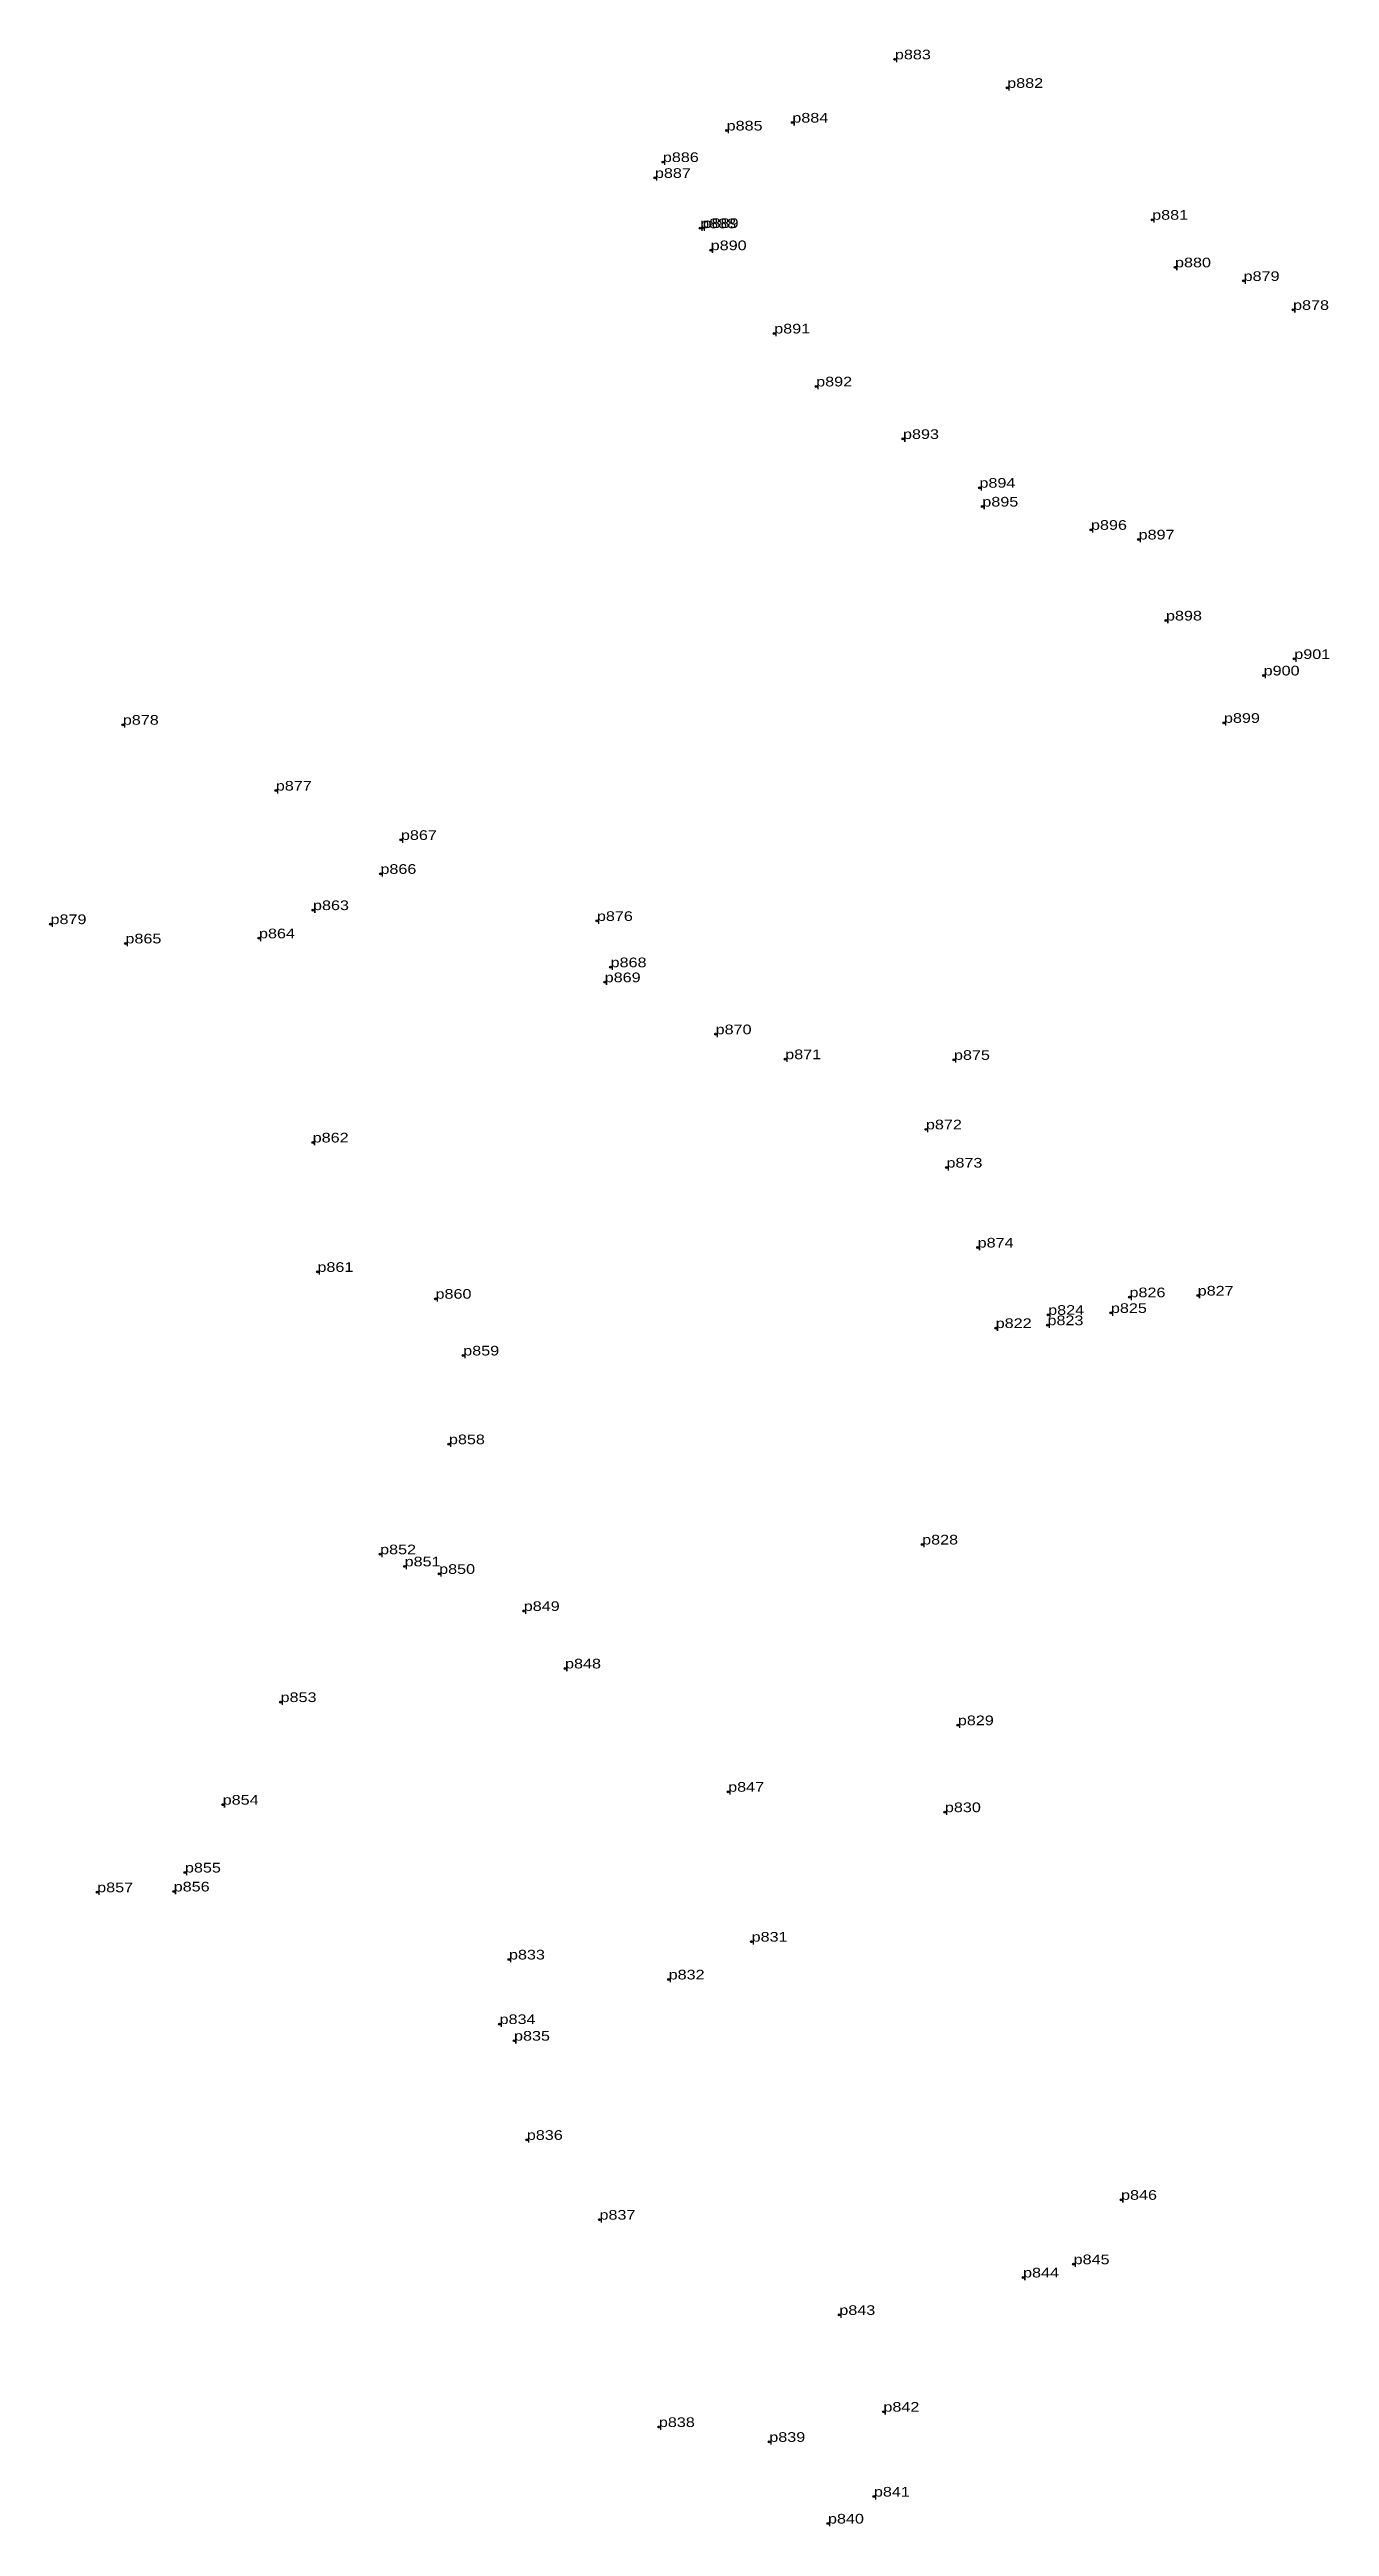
# Model space of a CAD drawing. Header units: metres. Extents: x 543607 to 546308, y 1834524 to 1839461.
# Drawn here: x 545478.3 to 545716.6, y 1835019.8 to 1835481.1 of the extents above; entities that cross this region are included whole.
import ezdxf

# ---------------------------------------------------------------- set-up
doc = ezdxf.new("R2010")
doc.units = ezdxf.units.M
doc.header["$LTSCALE"] = 0.72
doc.header["$PDMODE"] = 32
doc.header["$PDSIZE"] = 0.36
doc.layers.add('12', color=7, linetype='Continuous')
doc.layers.add('7', color=7, linetype='Continuous')

msp = doc.modelspace()

# ---------------------------------------------------------------- texts
at = {"layer": '12', "width": 1.25}
for s, p in [('p883', (545635.68, 1835479.26)), ('p882', (545656.59, 1835473.95)), ('p884', (545616.58, 1835467.48)), ('p885', (545604.35, 1835466.01)), ('p887', (545590.99, 1835457.18)), ('p886', (545592.47, 1835460.14)), ('p888', (545599.43, 1835447.81)), ('p889', (545599.88, 1835447.85)), ('p881', (545683.58, 1835449.39)), ('p890', (545601.38, 1835443.72)), ('p880', (545687.84, 1835440.53)), ('p879', (545700.61, 1835437.99)), ('p878', (545709.82, 1835432.6)), ('p891', (545613.21, 1835428.21)), ('p892', (545621.02, 1835418.35)), ('p893', (545637.19, 1835408.57)), ('p894', (545651.42, 1835399.49)), ('p895', (545651.96, 1835395.98)), ('p896', (545672.19, 1835391.65)), ('p897', (545681.06, 1835389.85)), ('p898', (545686.16, 1835374.76)), ('p901', (545710.05, 1835367.6)), ('p900', (545704.34, 1835364.53)), ('p899', (545696.95, 1835355.7)), ('p878', (545491.91, 1835355.35)), ('p877', (545520.4, 1835343.08)), ('p867', (545543.7, 1835333.9)), ('p866', (545539.88, 1835327.58)), ('p863', (545527.33, 1835320.83)), ('p876', (545580.19, 1835318.81)), ('p879', (545478.45, 1835318.22)), ('p865', (545492.4, 1835314.63)), ('p864', (545517.27, 1835315.58)), ('p868', (545582.74, 1835310.19)), ('p869', (545581.64, 1835307.4)), ('p870', (545602.3, 1835297.71)), ('p871', (545615.26, 1835293.07)), ('p875', (545646.68, 1835292.94)), ('p862', (545527.27, 1835277.56)), ('p872', (545641.46, 1835280)), ('p873', (545645.28, 1835272.88)), ('p874', (545651.09, 1835257.99)), ('p861', (545528.15, 1835253.46)), ('p860', (545550.14, 1835248.46)), ('p824', (545664.22, 1835245.46)), ('p825', (545675.9, 1835245.81)), ('p826', (545679.36, 1835248.73)), ('p827', (545692.06, 1835249.05)), ('p822', (545654.45, 1835243)), ('p823', (545664.09, 1835243.53)), ('p859', (545555.3, 1835237.89)), ('p858', (545552.64, 1835221.37)), ('p852', (545539.82, 1835200.87)), ('p851', (545544.39, 1835198.62)), ('p828', (545640.75, 1835202.69)), ('p850', (545550.81, 1835197.22)), ('p849', (545566.57, 1835190.31)), ('p848', (545574.26, 1835179.61)), ('p853', (545521.29, 1835173.35)), ('p829', (545647.4, 1835169.04)), ('p854', (545510.51, 1835154.24)), ('p847', (545604.63, 1835156.65)), ('p830', (545644.99, 1835152.85)), ('p855', (545503.48, 1835141.61)), ('p857', (545487.14, 1835137.94)), ('p856', (545501.39, 1835138.08)), ('p833', (545563.82, 1835125.41)), ('p831', (545609, 1835128.73)), ('p832', (545593.55, 1835121.69)), ('p834', (545562.07, 1835113.39)), ('p835', (545564.76, 1835110.29)), ('p836', (545567.14, 1835091.82)), ('p846', (545677.79, 1835080.66)), ('p837', (545580.67, 1835076.96)), ('p844', (545659.54, 1835066.2)), ('p845', (545668.96, 1835068.66)), ('p843', (545625.33, 1835059.22)), ('p838', (545591.73, 1835038.35)), ('p842', (545633.54, 1835041.2)), ('p839', (545612.29, 1835035.58)), ('p841', (545631.77, 1835025.39)), ('p840', (545623.22, 1835020.37))]:
    msp.add_text(s, height=1.8, dxfattribs=at).set_placement(p)

# ---------------------------------------------------------------- linework, layer by layer
at = {"layer": '7'}
for p in [(545635.68, 1835479.26), (545656.59, 1835473.95), (545604.35, 1835466.01), (545616.58, 1835467.48), (545592.47, 1835460.14), (545590.99, 1835457.18), (545683.58, 1835449.39), (545599.43, 1835447.81), (545599.88, 1835447.85), (545601.38, 1835443.72), (545687.84, 1835440.53), (545700.61, 1835437.99), (545709.82, 1835432.6), (545613.21, 1835428.21), (545621.02, 1835418.35), (545637.19, 1835408.57), (545651.42, 1835399.49), (545651.96, 1835395.98), (545672.19, 1835391.65), (545681.06, 1835389.85), (545686.16, 1835374.76), (545710.05, 1835367.6), (545704.34, 1835364.53), (545491.91, 1835355.35), (545696.95, 1835355.7), (545520.4, 1835343.08), (545543.7, 1835333.9), (545539.88, 1835327.58), (545527.33, 1835320.83), (545478.45, 1835318.22), (545517.27, 1835315.58), (545580.19, 1835318.81), (545492.4, 1835314.63), (545581.64, 1835307.4), (545582.74, 1835310.19), (545602.3, 1835297.71), (545615.26, 1835293.07), (545646.68, 1835292.94), (545641.46, 1835280), (545527.27, 1835277.56), (545645.28, 1835272.88), (545651.09, 1835257.99), (545528.15, 1835253.46), (545550.14, 1835248.46), (545679.36, 1835248.73), (545692.06, 1835249.05), (545654.45, 1835243), (545664.09, 1835243.53), (545664.22, 1835245.46), (545675.9, 1835245.81), (545555.3, 1835237.89), (545552.64, 1835221.37), (545539.82, 1835200.87), (545640.75, 1835202.69), (545544.39, 1835198.62), (545550.81, 1835197.22), (545566.57, 1835190.31), (545574.26, 1835179.61), (545521.29, 1835173.35), (545647.4, 1835169.04), (545510.51, 1835154.24), (545604.63, 1835156.65), (545644.99, 1835152.85), (545503.48, 1835141.61), (545487.14, 1835137.94), (545501.39, 1835138.08), (545609, 1835128.73), (545563.82, 1835125.41), (545593.55, 1835121.69), (545562.07, 1835113.39), (545564.76, 1835110.29), (545567.14, 1835091.82), (545677.79, 1835080.66), (545580.67, 1835076.96), (545668.96, 1835068.66), (545659.54, 1835066.2), (545625.33, 1835059.22), (545633.54, 1835041.2), (545591.73, 1835038.35), (545612.29, 1835035.58), (545631.77, 1835025.39), (545623.22, 1835020.37)]:
    msp.add_point(p, dxfattribs=at)

msp.set_redraw_order([(e.dxf.handle, doc.entitydb.next_handle()) for e in msp.query("TEXT MTEXT ATTDEF DIMENSION ARC_DIMENSION")])  # texts and dimensions are drawn at this point

doc.saveas('drawing.dxf')
